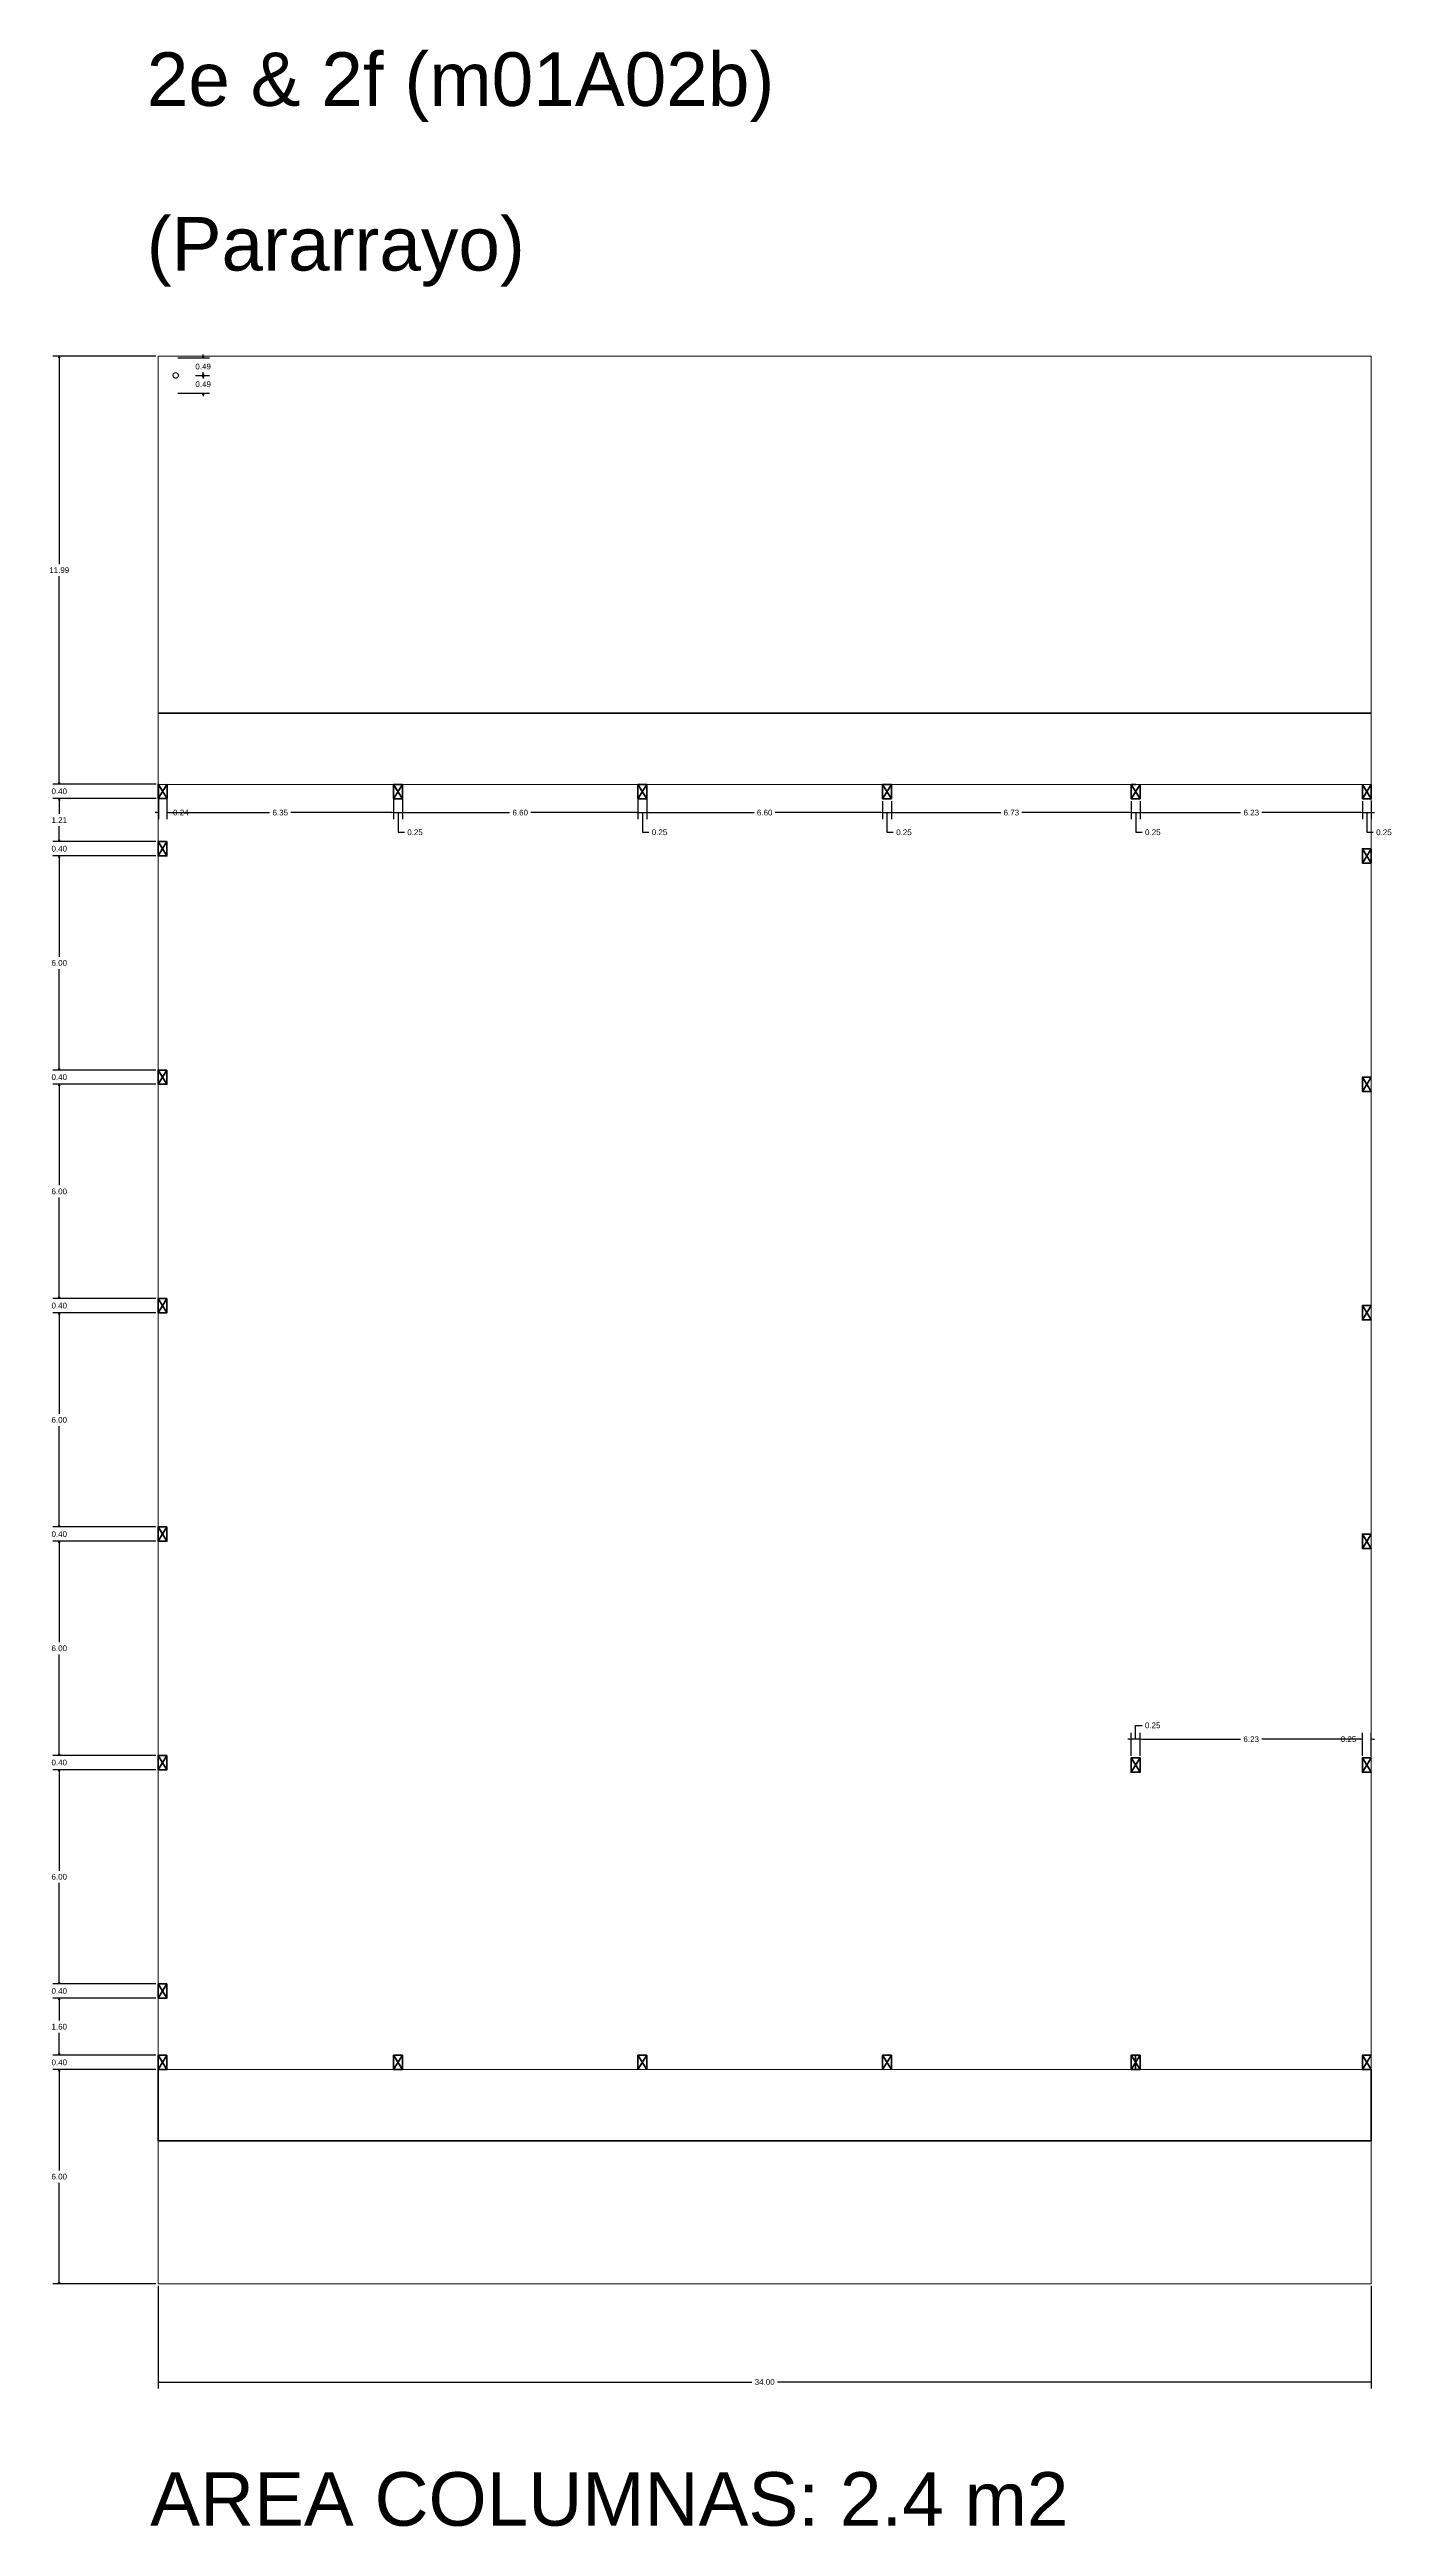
# Model space of a CAD drawing. Header units: metres. Extents: x -1 to 720, y -8 to 179.
# Drawn here: x 347.1 to 384.8, y 107.1 to 176.5 of the extents above; entities that cross this region are included whole.
import ezdxf

# ---------------------------------------------------------------- set-up
doc = ezdxf.new("R2010")
doc.units = ezdxf.units.M
doc.header["$PDMODE"] = 34
doc.linetypes.add('ACAD_ISO04W100', pattern=[30, 24, -3, 0, -3])
doc.layers.add('0-ANOTATION', color=7, linetype='Continuous')
doc.layers.add('0-Dimension', color=9, linetype='Continuous')
for name, color, linetype, lineweight in [('0-Axe', 54, 'ACAD_ISO04W100', 5), ('A-AREA', 7, 'Continuous', 5), ('A-ROOF', 226, 'Continuous', 53), ('A-WALL', 7, 'Continuous', 60), ('S-BEAM', 1, 'Continuous', 50), ('S-COLS', 1, 'Continuous', 50)]:
    doc.layers.add(name, color=color, linetype=linetype, lineweight=lineweight)
doc.styles.get("Standard").update_dxf_attribs({"font": 'arial.ttf'})
doc.dimstyles.new('DAPC Standard', dxfattribs={"dimtxt": 0.3, "dimasz": 0.18, "dimexe": 0.18, "dimexo": 0.0625, "dimgap": 0.09, "dimtad": 0, "dimtih": 1, "dimtoh": 1, "dimzin": 0, "dimdsep": 46, "dimtxsty": 'Standard', "dimblk": 'CLOSEDBLANK', "dimcen": 0.09, "dimazin": 0, "dimtfac": 1, "dimtofl": 0, "dimtmove": 0, "dimatfit": 3, "dimfxl": 1, "dimtolj": 1, "dimtzin": 0, "dimarcsym": 0})

# ---------------------------------------------------------------- blocks, each defined once
blk = doc.blocks.new('_ClosedBlank')
at = {"color": 0, "linetype": 'ByBlock', "lineweight": -2}
for p, q in [((-1, 0.2), (0, 0)), ((-1, 0.2), (-1, -0.2)), ((0, 0), (-1, -0.2))]:
    blk.add_line(p, q, dxfattribs=at)
blk = doc.blocks.new('*D234')
at = {"layer": '0-Dimension', "color": 0, "lineweight": -2, "transparency": 16777216}
for p, q in [((350.124, 119.875), (347.239, 119.875)), ((347.419, 119.83), (347.419, 117.046)), ((347.419, 113.92), (347.419, 116.703)), ((350.124, 113.875), (347.239, 113.875))]:
    blk.add_line(p, q, dxfattribs=at)
at = {"layer": 'Defpoints', "color": 0, "transparency": 16777216}
for p in [(347.419, 119.875), (350.187, 119.875), (350.187, 113.875)]:
    blk.add_point(p, dxfattribs=at)
at = {"layer": '0-Dimension', "color": 0, "lineweight": -2, "transparency": 16777216, "xscale": 0.045, "yscale": 0.045, "zscale": 0.045}
for p, rotation in [((347.419, 119.875), 90), ((347.419, 113.875), 270)]:
    blk.add_blockref('_ClosedBlank', p, dxfattribs=dict(at, rotation=rotation))
at = {"layer": '0-Dimension', "color": 0, "transparency": 16777216, "insert": (347.419, 116.875), "char_height": 0.16, "attachment_point": 5}
blk.add_mtext('\\A1;6.00', dxfattribs=at)
blk = doc.blocks.new('*D235')
at = {"layer": '0-Dimension', "color": 0, "lineweight": -2, "transparency": 16777216}
for p, q in [((350.124, 120.275), (347.239, 120.275)), ((347.419, 120.32), (347.419, 120.365)), ((350.124, 119.875), (347.239, 119.875)), ((347.419, 119.83), (347.419, 119.785))]:
    blk.add_line(p, q, dxfattribs=at)
at = {"layer": 'Defpoints', "color": 0, "transparency": 16777216}
for p in [(347.419, 120.275), (350.187, 120.275), (350.187, 119.875)]:
    blk.add_point(p, dxfattribs=at)
at = {"layer": '0-Dimension', "color": 0, "lineweight": -2, "transparency": 16777216, "xscale": 0.045, "yscale": 0.045, "zscale": 0.045}
for p, rotation in [((347.419, 120.275), 270), ((347.419, 119.875), 90)]:
    blk.add_blockref('_ClosedBlank', p, dxfattribs=dict(at, rotation=rotation))
at = {"layer": '0-Dimension', "color": 0, "transparency": 16777216, "insert": (347.419, 120.075), "char_height": 0.16, "attachment_point": 5}
blk.add_mtext('\\A1;0.40', dxfattribs=at)
blk = doc.blocks.new('*D236')
at = {"layer": '0-Dimension', "color": 0, "lineweight": -2, "transparency": 16777216}
for p, q in [((350.124, 121.875), (347.239, 121.875)), ((347.419, 121.83), (347.419, 121.246)), ((347.419, 120.32), (347.419, 120.903)), ((350.124, 120.275), (347.239, 120.275))]:
    blk.add_line(p, q, dxfattribs=at)
at = {"layer": 'Defpoints', "color": 0, "transparency": 16777216}
for p in [(347.419, 121.875), (350.187, 121.875), (350.187, 120.275)]:
    blk.add_point(p, dxfattribs=at)
at = {"layer": '0-Dimension', "color": 0, "lineweight": -2, "transparency": 16777216, "xscale": 0.045, "yscale": 0.045, "zscale": 0.045}
for p, rotation in [((347.419, 121.875), 90), ((347.419, 120.275), 270)]:
    blk.add_blockref('_ClosedBlank', p, dxfattribs=dict(at, rotation=rotation))
at = {"layer": '0-Dimension', "color": 0, "transparency": 16777216, "insert": (347.419, 121.075), "char_height": 0.16, "attachment_point": 5}
blk.add_mtext('\\A1;1.60', dxfattribs=at)
blk = doc.blocks.new('*D237')
at = {"layer": '0-Dimension', "color": 0, "lineweight": -2, "transparency": 16777216}
for p, q in [((350.124, 122.275), (347.239, 122.275)), ((347.419, 122.32), (347.419, 122.365)), ((350.124, 121.875), (347.239, 121.875)), ((347.419, 121.83), (347.419, 121.785))]:
    blk.add_line(p, q, dxfattribs=at)
at = {"layer": 'Defpoints', "color": 0, "transparency": 16777216}
for p in [(347.419, 122.275), (350.187, 122.275), (350.187, 121.875)]:
    blk.add_point(p, dxfattribs=at)
at = {"layer": '0-Dimension', "color": 0, "lineweight": -2, "transparency": 16777216, "xscale": 0.045, "yscale": 0.045, "zscale": 0.045}
for p, rotation in [((347.419, 122.275), 270), ((347.419, 121.875), 90)]:
    blk.add_blockref('_ClosedBlank', p, dxfattribs=dict(at, rotation=rotation))
at = {"layer": '0-Dimension', "color": 0, "transparency": 16777216, "insert": (347.419, 122.075), "char_height": 0.16, "attachment_point": 5}
blk.add_mtext('\\A1;0.40', dxfattribs=at)
blk = doc.blocks.new('*D238')
at = {"layer": '0-Dimension', "color": 0, "lineweight": -2, "transparency": 16777216}
for p, q in [((350.124, 128.275), (347.239, 128.275)), ((347.419, 128.23), (347.419, 125.446)), ((347.419, 122.32), (347.419, 125.103)), ((350.124, 122.275), (347.239, 122.275))]:
    blk.add_line(p, q, dxfattribs=at)
at = {"layer": 'Defpoints', "color": 0, "transparency": 16777216}
for p in [(347.419, 128.275), (350.187, 128.275), (350.187, 122.275)]:
    blk.add_point(p, dxfattribs=at)
at = {"layer": '0-Dimension', "color": 0, "lineweight": -2, "transparency": 16777216, "xscale": 0.045, "yscale": 0.045, "zscale": 0.045}
for p, rotation in [((347.419, 128.275), 90), ((347.419, 122.275), 270)]:
    blk.add_blockref('_ClosedBlank', p, dxfattribs=dict(at, rotation=rotation))
at = {"layer": '0-Dimension', "color": 0, "transparency": 16777216, "insert": (347.419, 125.275), "char_height": 0.16, "attachment_point": 5}
blk.add_mtext('\\A1;6.00', dxfattribs=at)
blk = doc.blocks.new('*D239')
at = {"layer": '0-Dimension', "color": 0, "lineweight": -2, "transparency": 16777216}
for p, q in [((350.124, 128.675), (347.239, 128.675)), ((347.419, 128.72), (347.419, 128.765)), ((350.124, 128.275), (347.239, 128.275)), ((347.419, 128.23), (347.419, 128.185))]:
    blk.add_line(p, q, dxfattribs=at)
at = {"layer": 'Defpoints', "color": 0, "transparency": 16777216}
for p in [(347.419, 128.675), (350.187, 128.675), (350.187, 128.275)]:
    blk.add_point(p, dxfattribs=at)
at = {"layer": '0-Dimension', "color": 0, "lineweight": -2, "transparency": 16777216, "xscale": 0.045, "yscale": 0.045, "zscale": 0.045}
for p, rotation in [((347.419, 128.675), 270), ((347.419, 128.275), 90)]:
    blk.add_blockref('_ClosedBlank', p, dxfattribs=dict(at, rotation=rotation))
at = {"layer": '0-Dimension', "color": 0, "transparency": 16777216, "insert": (347.419, 128.475), "char_height": 0.16, "attachment_point": 5}
blk.add_mtext('\\A1;0.40', dxfattribs=at)
blk = doc.blocks.new('*D240')
at = {"layer": '0-Dimension', "color": 0, "lineweight": -2, "transparency": 16777216}
for p, q in [((350.124, 134.675), (347.239, 134.675)), ((347.419, 134.63), (347.419, 131.846)), ((347.419, 128.72), (347.419, 131.503)), ((350.124, 128.675), (347.239, 128.675))]:
    blk.add_line(p, q, dxfattribs=at)
at = {"layer": 'Defpoints', "color": 0, "transparency": 16777216}
for p in [(347.419, 134.675), (350.187, 134.675), (350.187, 128.675)]:
    blk.add_point(p, dxfattribs=at)
at = {"layer": '0-Dimension', "color": 0, "lineweight": -2, "transparency": 16777216, "xscale": 0.045, "yscale": 0.045, "zscale": 0.045}
for p, rotation in [((347.419, 134.675), 90), ((347.419, 128.675), 270)]:
    blk.add_blockref('_ClosedBlank', p, dxfattribs=dict(at, rotation=rotation))
at = {"layer": '0-Dimension', "color": 0, "transparency": 16777216, "insert": (347.419, 131.675), "char_height": 0.16, "attachment_point": 5}
blk.add_mtext('\\A1;6.00', dxfattribs=at)
blk = doc.blocks.new('*D241')
at = {"layer": '0-Dimension', "color": 0, "lineweight": -2, "transparency": 16777216}
for p, q in [((350.124, 135.075), (347.239, 135.075)), ((350.124, 134.675), (347.239, 134.675)), ((347.419, 135.12), (347.419, 135.165)), ((347.419, 134.63), (347.419, 134.585))]:
    blk.add_line(p, q, dxfattribs=at)
at = {"layer": 'Defpoints', "color": 0, "transparency": 16777216}
for p in [(347.419, 135.075), (350.187, 135.075), (350.187, 134.675)]:
    blk.add_point(p, dxfattribs=at)
at = {"layer": '0-Dimension', "color": 0, "lineweight": -2, "transparency": 16777216, "xscale": 0.045, "yscale": 0.045, "zscale": 0.045}
for p, rotation in [((347.419, 135.075), 270), ((347.419, 134.675), 90)]:
    blk.add_blockref('_ClosedBlank', p, dxfattribs=dict(at, rotation=rotation))
at = {"layer": '0-Dimension', "color": 0, "transparency": 16777216, "insert": (347.419, 134.875), "char_height": 0.16, "attachment_point": 5}
blk.add_mtext('\\A1;0.40', dxfattribs=at)
blk = doc.blocks.new('*D242')
at = {"layer": '0-Dimension', "color": 0, "lineweight": -2, "transparency": 16777216}
for p, q in [((350.124, 141.075), (347.239, 141.075)), ((347.419, 141.03), (347.419, 138.246)), ((347.419, 135.12), (347.419, 137.903)), ((350.124, 135.075), (347.239, 135.075))]:
    blk.add_line(p, q, dxfattribs=at)
at = {"layer": 'Defpoints', "color": 0, "transparency": 16777216}
for p in [(347.419, 141.075), (350.187, 141.075), (350.187, 135.075)]:
    blk.add_point(p, dxfattribs=at)
at = {"layer": '0-Dimension', "color": 0, "lineweight": -2, "transparency": 16777216, "xscale": 0.045, "yscale": 0.045, "zscale": 0.045}
for p, rotation in [((347.419, 141.075), 90), ((347.419, 135.075), 270)]:
    blk.add_blockref('_ClosedBlank', p, dxfattribs=dict(at, rotation=rotation))
at = {"layer": '0-Dimension', "color": 0, "transparency": 16777216, "insert": (347.419, 138.075), "char_height": 0.16, "attachment_point": 5}
blk.add_mtext('\\A1;6.00', dxfattribs=at)
blk = doc.blocks.new('*D243')
at = {"layer": '0-Dimension', "color": 0, "lineweight": -2, "transparency": 16777216}
for p, q in [((347.419, 141.52), (347.419, 141.565)), ((350.124, 141.475), (347.239, 141.475)), ((350.124, 141.075), (347.239, 141.075)), ((347.419, 141.03), (347.419, 140.985))]:
    blk.add_line(p, q, dxfattribs=at)
at = {"layer": 'Defpoints', "color": 0, "transparency": 16777216}
for p in [(347.419, 141.475), (350.187, 141.475), (350.187, 141.075)]:
    blk.add_point(p, dxfattribs=at)
at = {"layer": '0-Dimension', "color": 0, "lineweight": -2, "transparency": 16777216, "xscale": 0.045, "yscale": 0.045, "zscale": 0.045}
for p, rotation in [((347.419, 141.475), 270), ((347.419, 141.075), 90)]:
    blk.add_blockref('_ClosedBlank', p, dxfattribs=dict(at, rotation=rotation))
at = {"layer": '0-Dimension', "color": 0, "transparency": 16777216, "insert": (347.419, 141.275), "char_height": 0.16, "attachment_point": 5}
blk.add_mtext('\\A1;0.40', dxfattribs=at)
blk = doc.blocks.new('*D244')
at = {"layer": '0-Dimension', "color": 0, "lineweight": -2, "transparency": 16777216}
for p, q in [((350.124, 147.475), (347.239, 147.475)), ((347.419, 147.43), (347.419, 144.646)), ((347.419, 141.52), (347.419, 144.303)), ((350.124, 141.475), (347.239, 141.475))]:
    blk.add_line(p, q, dxfattribs=at)
at = {"layer": 'Defpoints', "color": 0, "transparency": 16777216}
for p in [(347.419, 147.475), (350.187, 147.475), (350.187, 141.475)]:
    blk.add_point(p, dxfattribs=at)
at = {"layer": '0-Dimension', "color": 0, "lineweight": -2, "transparency": 16777216, "xscale": 0.045, "yscale": 0.045, "zscale": 0.045}
for p, rotation in [((347.419, 147.475), 90), ((347.419, 141.475), 270)]:
    blk.add_blockref('_ClosedBlank', p, dxfattribs=dict(at, rotation=rotation))
at = {"layer": '0-Dimension', "color": 0, "transparency": 16777216, "insert": (347.419, 144.475), "char_height": 0.16, "attachment_point": 5}
blk.add_mtext('\\A1;6.00', dxfattribs=at)
blk = doc.blocks.new('*D245')
at = {"layer": '0-Dimension', "color": 0, "lineweight": -2, "transparency": 16777216}
for p, q in [((350.124, 147.875), (347.239, 147.875)), ((347.419, 147.92), (347.419, 147.965)), ((350.124, 147.475), (347.239, 147.475)), ((347.419, 147.43), (347.419, 147.385))]:
    blk.add_line(p, q, dxfattribs=at)
at = {"layer": 'Defpoints', "color": 0, "transparency": 16777216}
for p in [(347.419, 147.875), (350.187, 147.875), (350.187, 147.475)]:
    blk.add_point(p, dxfattribs=at)
at = {"layer": '0-Dimension', "color": 0, "lineweight": -2, "transparency": 16777216, "xscale": 0.045, "yscale": 0.045, "zscale": 0.045}
for p, rotation in [((347.419, 147.875), 270), ((347.419, 147.475), 90)]:
    blk.add_blockref('_ClosedBlank', p, dxfattribs=dict(at, rotation=rotation))
at = {"layer": '0-Dimension', "color": 0, "transparency": 16777216, "insert": (347.419, 147.675), "char_height": 0.16, "attachment_point": 5}
blk.add_mtext('\\A1;0.40', dxfattribs=at)
blk = doc.blocks.new('*D246')
at = {"layer": '0-Dimension', "color": 0, "lineweight": -2, "transparency": 16777216}
for p, q in [((350.124, 153.875), (347.239, 153.875)), ((347.419, 153.83), (347.419, 151.046)), ((347.419, 147.92), (347.419, 150.703)), ((350.124, 147.875), (347.239, 147.875))]:
    blk.add_line(p, q, dxfattribs=at)
at = {"layer": 'Defpoints', "color": 0, "transparency": 16777216}
for p in [(347.419, 153.875), (350.187, 153.875), (350.187, 147.875)]:
    blk.add_point(p, dxfattribs=at)
at = {"layer": '0-Dimension', "color": 0, "lineweight": -2, "transparency": 16777216, "xscale": 0.045, "yscale": 0.045, "zscale": 0.045}
for p, rotation in [((347.419, 153.875), 90), ((347.419, 147.875), 270)]:
    blk.add_blockref('_ClosedBlank', p, dxfattribs=dict(at, rotation=rotation))
at = {"layer": '0-Dimension', "color": 0, "transparency": 16777216, "insert": (347.419, 150.875), "char_height": 0.16, "attachment_point": 5}
blk.add_mtext('\\A1;6.00', dxfattribs=at)
blk = doc.blocks.new('*D247')
at = {"layer": '0-Dimension', "color": 0, "lineweight": -2, "transparency": 16777216}
for p, q in [((350.124, 154.275), (347.239, 154.275)), ((347.419, 154.32), (347.419, 154.365)), ((350.124, 153.875), (347.239, 153.875)), ((347.419, 153.83), (347.419, 153.785))]:
    blk.add_line(p, q, dxfattribs=at)
at = {"layer": 'Defpoints', "color": 0, "transparency": 16777216}
for p in [(347.419, 154.275), (350.187, 154.275), (350.187, 153.875)]:
    blk.add_point(p, dxfattribs=at)
at = {"layer": '0-Dimension', "color": 0, "lineweight": -2, "transparency": 16777216, "xscale": 0.045, "yscale": 0.045, "zscale": 0.045}
for p, rotation in [((347.419, 154.275), 270), ((347.419, 153.875), 90)]:
    blk.add_blockref('_ClosedBlank', p, dxfattribs=dict(at, rotation=rotation))
at = {"layer": '0-Dimension', "color": 0, "transparency": 16777216, "insert": (347.419, 154.075), "char_height": 0.16, "attachment_point": 5}
blk.add_mtext('\\A1;0.40', dxfattribs=at)
blk = doc.blocks.new('*D248')
at = {"layer": '0-Dimension', "color": 0, "lineweight": -2, "transparency": 16777216}
for p, q in [((350.131, 155.483), (347.239, 155.483)), ((347.419, 155.438), (347.419, 155.049)), ((350.124, 154.275), (347.239, 154.275)), ((347.419, 154.32), (347.419, 154.708))]:
    blk.add_line(p, q, dxfattribs=at)
at = {"layer": 'Defpoints', "color": 0, "transparency": 16777216}
for p in [(347.419, 155.483), (350.193, 155.483), (350.187, 154.275)]:
    blk.add_point(p, dxfattribs=at)
at = {"layer": '0-Dimension', "color": 0, "lineweight": -2, "transparency": 16777216, "xscale": 0.045, "yscale": 0.045, "zscale": 0.045}
for p, rotation in [((347.419, 155.483), 90), ((347.419, 154.275), 270)]:
    blk.add_blockref('_ClosedBlank', p, dxfattribs=dict(at, rotation=rotation))
at = {"layer": '0-Dimension', "color": 0, "transparency": 16777216, "insert": (347.419, 154.879), "char_height": 0.16, "attachment_point": 5}
blk.add_mtext('\\A1;1.21', dxfattribs=at)
blk = doc.blocks.new('*D249')
at = {"layer": '0-Dimension', "color": 0, "lineweight": -2, "transparency": 16777216}
for p, q in [((350.131, 155.883), (347.239, 155.883)), ((350.131, 155.483), (347.239, 155.483)), ((347.419, 155.928), (347.419, 155.973)), ((347.419, 155.438), (347.419, 155.393))]:
    blk.add_line(p, q, dxfattribs=at)
at = {"layer": 'Defpoints', "color": 0, "transparency": 16777216}
for p in [(347.419, 155.883), (350.193, 155.883), (350.193, 155.483)]:
    blk.add_point(p, dxfattribs=at)
at = {"layer": '0-Dimension', "color": 0, "lineweight": -2, "transparency": 16777216, "xscale": 0.045, "yscale": 0.045, "zscale": 0.045}
for p, rotation in [((347.419, 155.883), 270), ((347.419, 155.483), 90)]:
    blk.add_blockref('_ClosedBlank', p, dxfattribs=dict(at, rotation=rotation))
at = {"layer": '0-Dimension', "color": 0, "transparency": 16777216, "insert": (347.419, 155.683), "char_height": 0.16, "attachment_point": 5}
blk.add_mtext('\\A1;0.40', dxfattribs=at)
blk = doc.blocks.new('*D250')
at = {"layer": '0-Dimension', "color": 0, "lineweight": -2, "transparency": 16777216}
for p, q in [((350.124, 167.875), (347.239, 167.875)), ((347.419, 167.83), (347.419, 162.05)), ((347.419, 155.928), (347.419, 161.707)), ((350.131, 155.883), (347.239, 155.883))]:
    blk.add_line(p, q, dxfattribs=at)
at = {"layer": 'Defpoints', "color": 0, "transparency": 16777216}
for p in [(347.419, 167.875), (350.187, 167.875), (350.193, 155.883)]:
    blk.add_point(p, dxfattribs=at)
at = {"layer": '0-Dimension', "color": 0, "lineweight": -2, "transparency": 16777216, "xscale": 0.045, "yscale": 0.045, "zscale": 0.045}
for p, rotation in [((347.419, 167.875), 90), ((347.419, 155.883), 270)]:
    blk.add_blockref('_ClosedBlank', p, dxfattribs=dict(at, rotation=rotation))
at = {"layer": '0-Dimension', "color": 0, "transparency": 16777216, "insert": (347.419, 161.879), "char_height": 0.16, "attachment_point": 5}
blk.add_mtext('\\A1;11.99', dxfattribs=at)
blk = doc.blocks.new('*D251')
at = {"layer": '0-Dimension', "color": 0, "lineweight": -2, "transparency": 16777216}
for p, q in [((350.187, 113.812), (350.187, 110.942)), ((384.187, 113.812), (384.187, 110.942)), ((350.232, 111.122), (366.827, 111.122)), ((384.142, 111.122), (367.547, 111.122))]:
    blk.add_line(p, q, dxfattribs=at)
at = {"layer": 'Defpoints', "color": 0, "transparency": 16777216}
for p in [(350.187, 113.875), (384.187, 113.875), (384.187, 111.122)]:
    blk.add_point(p, dxfattribs=at)
at = {"layer": '0-Dimension', "color": 0, "lineweight": -2, "transparency": 16777216, "xscale": 0.045, "yscale": 0.045, "zscale": 0.045, "rotation": 180}
blk.add_blockref('_ClosedBlank', (350.187, 111.122), dxfattribs=at)
at = {"layer": '0-Dimension', "color": 0, "lineweight": -2, "transparency": 16777216, "xscale": 0.045, "yscale": 0.045, "zscale": 0.045}
blk.add_blockref('_ClosedBlank', (384.187, 111.122), dxfattribs=at)
at = {"layer": '0-Dimension', "color": 0, "transparency": 16777216, "insert": (367.187, 111.122), "char_height": 0.16, "attachment_point": 5}
blk.add_mtext('\\A1;34.00', dxfattribs=at)
blk = doc.blocks.new('*D252')
at = {"layer": '0-Dimension', "color": 0, "lineweight": -2, "transparency": 16777216}
for p, q in [((351.239, 167.335), (351.632, 167.335)), ((351.452, 167.38), (351.452, 167.425)), ((350.744, 166.84), (351.632, 166.84)), ((351.452, 166.795), (351.452, 166.75))]:
    blk.add_line(p, q, dxfattribs=at)
at = {"layer": 'Defpoints', "color": 0, "transparency": 16777216}
for p in [(351.177, 167.335), (351.452, 167.335), (350.682, 166.84)]:
    blk.add_point(p, dxfattribs=at)
at = {"layer": '0-Dimension', "color": 0, "lineweight": -2, "transparency": 16777216, "xscale": 0.045, "yscale": 0.045, "zscale": 0.045}
for p, rotation in [((351.452, 167.335), 270), ((351.452, 166.84), 90)]:
    blk.add_blockref('_ClosedBlank', p, dxfattribs=dict(at, rotation=rotation))
at = {"layer": '0-Dimension', "color": 0, "transparency": 16777216, "insert": (351.452, 167.088), "char_height": 0.16, "attachment_point": 5}
blk.add_mtext('\\A1;0.49', dxfattribs=at)
blk = doc.blocks.new('*D253')
at = {"layer": '0-Dimension', "color": 0, "lineweight": -2, "transparency": 16777216}
for p, q in [((350.744, 167.83), (351.632, 167.83)), ((351.239, 167.335), (351.632, 167.335)), ((351.452, 167.875), (351.452, 167.92)), ((351.452, 167.29), (351.452, 167.245))]:
    blk.add_line(p, q, dxfattribs=at)
at = {"layer": 'Defpoints', "color": 0, "transparency": 16777216}
for p in [(350.682, 167.83), (351.177, 167.335), (351.452, 167.83)]:
    blk.add_point(p, dxfattribs=at)
at = {"layer": '0-Dimension', "color": 0, "lineweight": -2, "transparency": 16777216, "xscale": 0.045, "yscale": 0.045, "zscale": 0.045}
for p, rotation in [((351.452, 167.83), 270), ((351.452, 167.335), 90)]:
    blk.add_blockref('_ClosedBlank', p, dxfattribs=dict(at, rotation=rotation))
at = {"layer": '0-Dimension', "color": 0, "transparency": 16777216, "insert": (351.452, 167.583), "char_height": 0.16, "attachment_point": 5}
blk.add_mtext('\\A1;0.49', dxfattribs=at)
blk = doc.blocks.new('*D254')
at = {"layer": '0-Dimension', "color": 0, "lineweight": -2, "transparency": 16777216}
for p, q in [((350.198, 155.812), (350.198, 154.907)), ((350.438, 155.812), (350.438, 154.907)), ((350.153, 155.087), (350.108, 155.087)), ((350.483, 155.087), (350.528, 155.087))]:
    blk.add_line(p, q, dxfattribs=at)
at = {"layer": 'Defpoints', "color": 0, "transparency": 16777216}
for p in [(350.198, 155.875), (350.438, 155.875), (350.438, 155.087)]:
    blk.add_point(p, dxfattribs=at)
at = {"layer": '0-Dimension', "color": 0, "lineweight": -2, "transparency": 16777216, "xscale": 0.045, "yscale": 0.045, "zscale": 0.045}
blk.add_blockref('_ClosedBlank', (350.198, 155.087), dxfattribs=at)
at = {"layer": '0-Dimension', "color": 0, "lineweight": -2, "transparency": 16777216, "xscale": 0.045, "yscale": 0.045, "zscale": 0.045, "rotation": 180}
blk.add_blockref('_ClosedBlank', (350.438, 155.087), dxfattribs=at)
at = {"layer": '0-Dimension', "color": 0, "transparency": 16777216, "insert": (350.826, 155.087), "char_height": 0.16, "attachment_point": 5}
blk.add_mtext('\\A1;0.24', dxfattribs=at)
blk = doc.blocks.new('*D255')
at = {"layer": '0-Dimension', "color": 0, "lineweight": -2, "transparency": 16777216}
for p, q in [((350.438, 155.812), (350.438, 154.907)), ((356.787, 155.812), (356.787, 154.907)), ((350.483, 155.087), (353.314, 155.087)), ((356.742, 155.087), (353.911, 155.087))]:
    blk.add_line(p, q, dxfattribs=at)
at = {"layer": 'Defpoints', "color": 0, "transparency": 16777216}
for p in [(350.438, 155.875), (356.787, 155.875), (356.787, 155.087)]:
    blk.add_point(p, dxfattribs=at)
at = {"layer": '0-Dimension', "color": 0, "lineweight": -2, "transparency": 16777216, "xscale": 0.045, "yscale": 0.045, "zscale": 0.045, "rotation": 180}
blk.add_blockref('_ClosedBlank', (350.438, 155.087), dxfattribs=at)
at = {"layer": '0-Dimension', "color": 0, "lineweight": -2, "transparency": 16777216, "xscale": 0.045, "yscale": 0.045, "zscale": 0.045}
blk.add_blockref('_ClosedBlank', (356.787, 155.087), dxfattribs=at)
at = {"layer": '0-Dimension', "color": 0, "transparency": 16777216, "insert": (353.613, 155.087), "char_height": 0.16, "attachment_point": 5}
blk.add_mtext('\\A1;6.35', dxfattribs=at)
blk = doc.blocks.new('*D256')
at = {"layer": '0-Dimension', "color": 0, "lineweight": -2, "transparency": 16777216}
for p, q in [((356.787, 155.812), (356.787, 154.907)), ((357.037, 155.812), (357.037, 154.907)), ((356.742, 155.087), (356.697, 155.087)), ((356.787, 155.087), (357.037, 155.087)), ((356.912, 155.087), (356.912, 154.535)), ((357.082, 155.087), (357.127, 155.087)), ((356.912, 154.535), (357.092, 154.535))]:
    blk.add_line(p, q, dxfattribs=at)
at = {"layer": 'Defpoints', "color": 0, "transparency": 16777216}
for p in [(356.787, 155.875), (357.037, 155.875), (357.037, 155.087)]:
    blk.add_point(p, dxfattribs=at)
at = {"layer": '0-Dimension', "color": 0, "lineweight": -2, "transparency": 16777216, "xscale": 0.045, "yscale": 0.045, "zscale": 0.045}
blk.add_blockref('_ClosedBlank', (356.787, 155.087), dxfattribs=at)
at = {"layer": '0-Dimension', "color": 0, "lineweight": -2, "transparency": 16777216, "xscale": 0.045, "yscale": 0.045, "zscale": 0.045, "rotation": 180}
blk.add_blockref('_ClosedBlank', (357.037, 155.087), dxfattribs=at)
at = {"layer": '0-Dimension', "color": 0, "transparency": 16777216, "insert": (357.39, 154.535), "char_height": 0.16, "attachment_point": 5}
blk.add_mtext('\\A1;0.25', dxfattribs=at)
blk = doc.blocks.new('*D257')
at = {"layer": '0-Dimension', "color": 0, "lineweight": -2, "transparency": 16777216}
for p, q in [((357.037, 155.812), (357.037, 154.907)), ((363.637, 155.812), (363.637, 154.907)), ((357.082, 155.087), (360.039, 155.087)), ((363.592, 155.087), (360.635, 155.087))]:
    blk.add_line(p, q, dxfattribs=at)
at = {"layer": 'Defpoints', "color": 0, "transparency": 16777216}
for p in [(357.037, 155.875), (363.637, 155.875), (363.637, 155.087)]:
    blk.add_point(p, dxfattribs=at)
at = {"layer": '0-Dimension', "color": 0, "lineweight": -2, "transparency": 16777216, "xscale": 0.045, "yscale": 0.045, "zscale": 0.045, "rotation": 180}
blk.add_blockref('_ClosedBlank', (357.037, 155.087), dxfattribs=at)
at = {"layer": '0-Dimension', "color": 0, "lineweight": -2, "transparency": 16777216, "xscale": 0.045, "yscale": 0.045, "zscale": 0.045}
blk.add_blockref('_ClosedBlank', (363.637, 155.087), dxfattribs=at)
at = {"layer": '0-Dimension', "color": 0, "transparency": 16777216, "insert": (360.337, 155.087), "char_height": 0.16, "attachment_point": 5}
blk.add_mtext('\\A1;6.60', dxfattribs=at)
blk = doc.blocks.new('*D258')
at = {"layer": '0-Dimension', "color": 0, "lineweight": -2, "transparency": 16777216}
for p, q in [((363.637, 155.812), (363.637, 154.907)), ((363.887, 155.812), (363.887, 154.907)), ((363.592, 155.087), (363.547, 155.087)), ((363.637, 155.087), (363.887, 155.087)), ((363.762, 155.087), (363.762, 154.535)), ((363.932, 155.087), (363.977, 155.087)), ((363.762, 154.535), (363.942, 154.535))]:
    blk.add_line(p, q, dxfattribs=at)
at = {"layer": 'Defpoints', "color": 0, "transparency": 16777216}
for p in [(363.637, 155.875), (363.887, 155.875), (363.887, 155.087)]:
    blk.add_point(p, dxfattribs=at)
at = {"layer": '0-Dimension', "color": 0, "lineweight": -2, "transparency": 16777216, "xscale": 0.045, "yscale": 0.045, "zscale": 0.045}
blk.add_blockref('_ClosedBlank', (363.637, 155.087), dxfattribs=at)
at = {"layer": '0-Dimension', "color": 0, "lineweight": -2, "transparency": 16777216, "xscale": 0.045, "yscale": 0.045, "zscale": 0.045, "rotation": 180}
blk.add_blockref('_ClosedBlank', (363.887, 155.087), dxfattribs=at)
at = {"layer": '0-Dimension', "color": 0, "transparency": 16777216, "insert": (364.24, 154.535), "char_height": 0.16, "attachment_point": 5}
blk.add_mtext('\\A1;0.25', dxfattribs=at)
blk = doc.blocks.new('*D259')
at = {"layer": '0-Dimension', "color": 0, "lineweight": -2, "transparency": 16777216}
for p, q in [((363.887, 155.812), (363.887, 154.907)), ((363.932, 155.087), (366.889, 155.087)), ((370.442, 155.087), (367.485, 155.087)), ((370.487, 155.412), (370.487, 154.907))]:
    blk.add_line(p, q, dxfattribs=at)
at = {"layer": 'Defpoints', "color": 0, "transparency": 16777216}
for p in [(363.887, 155.875), (370.487, 155.475), (370.487, 155.087)]:
    blk.add_point(p, dxfattribs=at)
at = {"layer": '0-Dimension', "color": 0, "lineweight": -2, "transparency": 16777216, "xscale": 0.045, "yscale": 0.045, "zscale": 0.045, "rotation": 180}
blk.add_blockref('_ClosedBlank', (363.887, 155.087), dxfattribs=at)
at = {"layer": '0-Dimension', "color": 0, "lineweight": -2, "transparency": 16777216, "xscale": 0.045, "yscale": 0.045, "zscale": 0.045}
blk.add_blockref('_ClosedBlank', (370.487, 155.087), dxfattribs=at)
at = {"layer": '0-Dimension', "color": 0, "transparency": 16777216, "insert": (367.187, 155.087), "char_height": 0.16, "attachment_point": 5}
blk.add_mtext('\\A1;6.60', dxfattribs=at)
blk = doc.blocks.new('*D260')
at = {"layer": '0-Dimension', "color": 0, "lineweight": -2, "transparency": 16777216}
for p, q in [((370.442, 155.087), (370.397, 155.087)), ((370.487, 155.412), (370.487, 154.907)), ((370.487, 155.087), (370.737, 155.087)), ((370.612, 155.087), (370.612, 154.535)), ((370.737, 155.412), (370.737, 154.907)), ((370.782, 155.087), (370.827, 155.087)), ((370.612, 154.535), (370.792, 154.535))]:
    blk.add_line(p, q, dxfattribs=at)
at = {"layer": 'Defpoints', "color": 0, "transparency": 16777216}
for p in [(370.487, 155.475), (370.737, 155.475), (370.737, 155.087)]:
    blk.add_point(p, dxfattribs=at)
at = {"layer": '0-Dimension', "color": 0, "lineweight": -2, "transparency": 16777216, "xscale": 0.045, "yscale": 0.045, "zscale": 0.045}
blk.add_blockref('_ClosedBlank', (370.487, 155.087), dxfattribs=at)
at = {"layer": '0-Dimension', "color": 0, "lineweight": -2, "transparency": 16777216, "xscale": 0.045, "yscale": 0.045, "zscale": 0.045, "rotation": 180}
blk.add_blockref('_ClosedBlank', (370.737, 155.087), dxfattribs=at)
at = {"layer": '0-Dimension', "color": 0, "transparency": 16777216, "insert": (371.09, 154.535), "char_height": 0.16, "attachment_point": 5}
blk.add_mtext('\\A1;0.25', dxfattribs=at)
blk = doc.blocks.new('*D261')
at = {"layer": '0-Dimension', "color": 0, "lineweight": -2, "transparency": 16777216}
for p, q in [((370.737, 155.412), (370.737, 154.907)), ((370.782, 155.087), (373.801, 155.087)), ((377.417, 155.087), (374.398, 155.087)), ((377.462, 155.412), (377.462, 154.907))]:
    blk.add_line(p, q, dxfattribs=at)
at = {"layer": 'Defpoints', "color": 0, "transparency": 16777216}
for p in [(370.737, 155.475), (377.462, 155.475), (377.462, 155.087)]:
    blk.add_point(p, dxfattribs=at)
at = {"layer": '0-Dimension', "color": 0, "lineweight": -2, "transparency": 16777216, "xscale": 0.045, "yscale": 0.045, "zscale": 0.045, "rotation": 180}
blk.add_blockref('_ClosedBlank', (370.737, 155.087), dxfattribs=at)
at = {"layer": '0-Dimension', "color": 0, "lineweight": -2, "transparency": 16777216, "xscale": 0.045, "yscale": 0.045, "zscale": 0.045}
blk.add_blockref('_ClosedBlank', (377.462, 155.087), dxfattribs=at)
at = {"layer": '0-Dimension', "color": 0, "transparency": 16777216, "insert": (374.099, 155.087), "char_height": 0.16, "attachment_point": 5}
blk.add_mtext('\\A1;6.73', dxfattribs=at)
blk = doc.blocks.new('*D262')
at = {"layer": '0-Dimension', "color": 0, "lineweight": -2, "transparency": 16777216}
for p, q in [((377.417, 155.087), (377.372, 155.087)), ((377.462, 155.412), (377.462, 154.907)), ((377.462, 155.087), (377.712, 155.087)), ((377.587, 155.087), (377.587, 154.535)), ((377.712, 155.412), (377.712, 154.907)), ((377.757, 155.087), (377.802, 155.087)), ((377.587, 154.535), (377.767, 154.535))]:
    blk.add_line(p, q, dxfattribs=at)
at = {"layer": 'Defpoints', "color": 0, "transparency": 16777216}
for p in [(377.462, 155.475), (377.712, 155.475), (377.712, 155.087)]:
    blk.add_point(p, dxfattribs=at)
at = {"layer": '0-Dimension', "color": 0, "lineweight": -2, "transparency": 16777216, "xscale": 0.045, "yscale": 0.045, "zscale": 0.045}
blk.add_blockref('_ClosedBlank', (377.462, 155.087), dxfattribs=at)
at = {"layer": '0-Dimension', "color": 0, "lineweight": -2, "transparency": 16777216, "xscale": 0.045, "yscale": 0.045, "zscale": 0.045, "rotation": 180}
blk.add_blockref('_ClosedBlank', (377.712, 155.087), dxfattribs=at)
at = {"layer": '0-Dimension', "color": 0, "transparency": 16777216, "insert": (378.065, 154.535), "char_height": 0.16, "attachment_point": 5}
blk.add_mtext('\\A1;0.25', dxfattribs=at)
blk = doc.blocks.new('*D263')
at = {"layer": '0-Dimension', "color": 0, "lineweight": -2, "transparency": 16777216}
for p, q in [((377.712, 155.412), (377.712, 154.907)), ((377.757, 155.087), (380.526, 155.087)), ((383.892, 155.087), (381.123, 155.087)), ((383.937, 155.412), (383.937, 154.907))]:
    blk.add_line(p, q, dxfattribs=at)
at = {"layer": 'Defpoints', "color": 0, "transparency": 16777216}
for p in [(377.712, 155.475), (383.937, 155.475), (383.937, 155.087)]:
    blk.add_point(p, dxfattribs=at)
at = {"layer": '0-Dimension', "color": 0, "lineweight": -2, "transparency": 16777216, "xscale": 0.045, "yscale": 0.045, "zscale": 0.045, "rotation": 180}
blk.add_blockref('_ClosedBlank', (377.712, 155.087), dxfattribs=at)
at = {"layer": '0-Dimension', "color": 0, "lineweight": -2, "transparency": 16777216, "xscale": 0.045, "yscale": 0.045, "zscale": 0.045}
blk.add_blockref('_ClosedBlank', (383.937, 155.087), dxfattribs=at)
at = {"layer": '0-Dimension', "color": 0, "transparency": 16777216, "insert": (380.824, 155.087), "char_height": 0.16, "attachment_point": 5}
blk.add_mtext('\\A1;6.23', dxfattribs=at)
blk = doc.blocks.new('*D264')
at = {"layer": '0-Dimension', "color": 0, "lineweight": -2, "transparency": 16777216}
for p, q in [((383.892, 155.087), (383.847, 155.087)), ((383.937, 155.412), (383.937, 154.907)), ((383.937, 155.087), (384.187, 155.087)), ((384.062, 155.087), (384.062, 154.535)), ((384.187, 155.412), (384.187, 154.907)), ((384.232, 155.087), (384.277, 155.087)), ((384.062, 154.535), (384.242, 154.535))]:
    blk.add_line(p, q, dxfattribs=at)
at = {"layer": 'Defpoints', "color": 0, "transparency": 16777216}
for p in [(383.937, 155.475), (384.187, 155.475), (384.187, 155.087)]:
    blk.add_point(p, dxfattribs=at)
at = {"layer": '0-Dimension', "color": 0, "lineweight": -2, "transparency": 16777216, "xscale": 0.045, "yscale": 0.045, "zscale": 0.045}
blk.add_blockref('_ClosedBlank', (383.937, 155.087), dxfattribs=at)
at = {"layer": '0-Dimension', "color": 0, "lineweight": -2, "transparency": 16777216, "xscale": 0.045, "yscale": 0.045, "zscale": 0.045, "rotation": 180}
blk.add_blockref('_ClosedBlank', (384.187, 155.087), dxfattribs=at)
at = {"layer": '0-Dimension', "color": 0, "transparency": 16777216, "insert": (384.54, 154.535), "char_height": 0.16, "attachment_point": 5}
blk.add_mtext('\\A1;0.25', dxfattribs=at)
blk = doc.blocks.new('*D265')
at = {"layer": '0-Dimension', "color": 0, "lineweight": -2, "transparency": 16777216}
for p, q in [((383.892, 129.129), (383.847, 129.129)), ((383.937, 128.667), (383.937, 129.309)), ((384.187, 128.667), (384.187, 129.309)), ((384.232, 129.129), (384.277, 129.129))]:
    blk.add_line(p, q, dxfattribs=at)
at = {"layer": 'Defpoints', "color": 0, "transparency": 16777216}
for p in [(383.937, 129.129), (383.937, 128.605), (384.187, 128.605)]:
    blk.add_point(p, dxfattribs=at)
at = {"layer": '0-Dimension', "color": 0, "lineweight": -2, "transparency": 16777216, "xscale": 0.045, "yscale": 0.045, "zscale": 0.045}
blk.add_blockref('_ClosedBlank', (383.937, 129.129), dxfattribs=at)
at = {"layer": '0-Dimension', "color": 0, "lineweight": -2, "transparency": 16777216, "xscale": 0.045, "yscale": 0.045, "zscale": 0.045, "rotation": 180}
blk.add_blockref('_ClosedBlank', (384.187, 129.129), dxfattribs=at)
at = {"layer": '0-Dimension', "color": 0, "transparency": 16777216, "insert": (383.549, 129.129), "char_height": 0.16, "attachment_point": 5}
blk.add_mtext('\\A1;0.25', dxfattribs=at)
blk = doc.blocks.new('*D266')
at = {"layer": '0-Dimension', "color": 0, "lineweight": -2, "transparency": 16777216}
for p, q in [((377.707, 128.667), (377.707, 129.309)), ((377.752, 129.129), (380.524, 129.129)), ((383.892, 129.129), (381.12, 129.129)), ((383.937, 128.667), (383.937, 129.309))]:
    blk.add_line(p, q, dxfattribs=at)
at = {"layer": 'Defpoints', "color": 0, "transparency": 16777216}
for p in [(377.707, 129.129), (377.707, 128.605), (383.937, 128.605)]:
    blk.add_point(p, dxfattribs=at)
at = {"layer": '0-Dimension', "color": 0, "lineweight": -2, "transparency": 16777216, "xscale": 0.045, "yscale": 0.045, "zscale": 0.045, "rotation": 180}
blk.add_blockref('_ClosedBlank', (377.707, 129.129), dxfattribs=at)
at = {"layer": '0-Dimension', "color": 0, "lineweight": -2, "transparency": 16777216, "xscale": 0.045, "yscale": 0.045, "zscale": 0.045}
blk.add_blockref('_ClosedBlank', (383.937, 129.129), dxfattribs=at)
at = {"layer": '0-Dimension', "color": 0, "transparency": 16777216, "insert": (380.822, 129.129), "char_height": 0.16, "attachment_point": 5}
blk.add_mtext('\\A1;6.23', dxfattribs=at)
blk = doc.blocks.new('*D267')
at = {"layer": '0-Dimension', "color": 0, "lineweight": -2, "transparency": 16777216}
for p, q in [((377.412, 129.129), (377.367, 129.129)), ((377.457, 128.667), (377.457, 129.309)), ((377.707, 129.129), (377.457, 129.129)), ((377.582, 129.129), (377.582, 129.517)), ((377.582, 129.517), (377.762, 129.517)), ((377.707, 128.667), (377.707, 129.309)), ((377.752, 129.129), (377.797, 129.129))]:
    blk.add_line(p, q, dxfattribs=at)
at = {"layer": 'Defpoints', "color": 0, "transparency": 16777216}
for p in [(377.457, 129.129), (377.457, 128.605), (377.707, 128.605)]:
    blk.add_point(p, dxfattribs=at)
at = {"layer": '0-Dimension', "color": 0, "lineweight": -2, "transparency": 16777216, "xscale": 0.045, "yscale": 0.045, "zscale": 0.045}
blk.add_blockref('_ClosedBlank', (377.457, 129.129), dxfattribs=at)
at = {"layer": '0-Dimension', "color": 0, "lineweight": -2, "transparency": 16777216, "xscale": 0.045, "yscale": 0.045, "zscale": 0.045, "rotation": 180}
blk.add_blockref('_ClosedBlank', (377.707, 129.129), dxfattribs=at)
at = {"layer": '0-Dimension', "color": 0, "transparency": 16777216, "insert": (378.06, 129.517), "char_height": 0.16, "attachment_point": 5}
blk.add_mtext('\\A1;0.25', dxfattribs=at)

msp = doc.modelspace()

# ---------------------------------------------------------------- linework, layer by layer
at = {"layer": '0-Axe'}
msp.add_line((350.682, 167.335), (350.682, 167.335, 15.5), dxfattribs=at)
msp.add_circle((350.682, 167.335), 0.0762, dxfattribs=at)
at = {"layer": 'A-AREA'}
for p, q in [((384.187, 167.875), (350.187, 167.875)), ((350.187, 167.875), (350.187, 155.875)), ((350.187, 119.875), (350.187, 167.875)), ((384.187, 113.875), (384.187, 167.875)), ((384.187, 167.875), (384.187, 155.875)), ((384.187, 155.875), (350.187, 155.875)), ((384.187, 119.875), (350.187, 119.875)), ((384.187, 119.875), (384.18, 117.875)), ((384.187, 113.875), (384.187, 119.875)), ((350.187, 113.875), (350.187, 117.875)), ((350.187, 113.875), (384.187, 113.875))]:
    msp.add_line(p, q, dxfattribs=at)
at = {"layer": 'A-ROOF'}
for p, q in [((350.787, 157.875), (350.187, 157.875)), ((384.187, 157.875), (350.787, 157.875)), ((384.187, 157.875), (383.787, 157.875)), ((384.187, 119.875), (384.18, 117.875)), ((384.187, 119.875), (384.187, 119.875)), ((350.187, 117.875), (350.187, 117.875)), ((384.18, 117.875), (350.187, 117.875)), ((350.187, 117.875), (350.587, 117.875)), ((384.18, 117.875), (383.78, 117.875))]:
    msp.add_line(p, q, dxfattribs=at)
at = {"layer": 'A-WALL'}
msp.add_line((350.187, 119.875), (350.187, 117.875), dxfattribs=at)
at = {"layer": 'S-BEAM'}
for p, q in [((350.187, 157.875), (350.187, 157.875)), ((384.182, 118.475), (384.187, 118.475)), ((350.187, 117.875), (350.187, 117.875))]:
    msp.add_line(p, q, dxfattribs=at)
at = {"layer": 'S-COLS'}
for p, q in [((350.443, 155.883), (350.193, 155.483)), ((350.193, 155.883), (350.443, 155.483)), ((350.193, 155.883), (350.193, 155.483)), ((350.193, 155.483), (350.443, 155.483)), ((350.443, 155.483), (350.443, 155.883)), ((357.037, 155.875), (356.787, 155.875)), ((357.037, 155.875), (356.787, 155.475)), ((356.787, 155.875), (357.037, 155.475)), ((356.787, 155.875), (356.787, 155.475)), ((356.787, 155.475), (357.037, 155.475)), ((357.037, 155.475), (357.037, 155.875)), ((363.887, 155.875), (363.637, 155.875)), ((363.887, 155.875), (363.637, 155.475)), ((363.637, 155.875), (363.887, 155.475)), ((363.637, 155.875), (363.637, 155.475)), ((363.637, 155.475), (363.887, 155.475)), ((363.887, 155.475), (363.887, 155.875)), ((370.737, 155.875), (370.487, 155.875)), ((370.737, 155.875), (370.487, 155.475)), ((370.487, 155.875), (370.737, 155.475)), ((370.487, 155.875), (370.487, 155.475)), ((370.487, 155.475), (370.737, 155.475)), ((370.737, 155.475), (370.737, 155.875)), ((377.587, 155.875), (377.462, 155.875)), ((377.712, 155.875), (377.462, 155.475)), ((377.462, 155.875), (377.712, 155.475)), ((377.462, 155.875), (377.462, 155.475)), ((377.462, 155.475), (377.587, 155.475)), ((377.462, 155.475), (377.712, 155.475)), ((377.712, 155.475), (377.712, 155.875)), ((384.187, 155.875), (383.937, 155.475)), ((383.937, 155.875), (384.187, 155.475)), ((383.937, 155.875), (383.937, 155.475)), ((383.937, 155.475), (384.187, 155.475)), ((384.187, 155.475), (384.187, 155.875)), ((350.437, 154.275), (350.187, 154.275)), ((350.437, 154.275), (350.187, 154.275)), ((350.437, 153.875), (350.437, 154.275)), ((384.187, 154.075), (383.937, 154.075)), ((384.187, 154.075), (383.937, 154.075)), ((384.187, 153.675), (384.187, 154.075)), ((350.187, 147.875), (350.437, 147.875)), ((350.437, 147.875), (350.437, 147.475)), ((383.937, 147.675), (384.187, 147.675)), ((350.187, 141.475), (350.437, 141.475)), ((350.437, 141.475), (350.437, 141.075)), ((383.937, 141.275), (384.187, 141.275)), ((350.187, 135.075), (350.437, 135.075)), ((350.437, 135.075), (350.437, 134.675)), ((383.937, 134.875), (384.187, 134.875)), ((350.187, 128.675), (350.437, 128.675)), ((350.437, 128.675), (350.437, 128.275)), ((377.457, 128.605), (377.707, 128.605)), ((377.457, 128.205), (377.457, 128.605)), ((377.457, 128.605), (377.707, 128.605)), ((377.707, 128.205), (377.707, 128.605)), ((383.937, 128.605), (384.187, 128.605)), ((383.937, 128.213), (384.187, 128.205)), ((350.187, 122.275), (350.437, 122.275)), ((350.437, 122.275), (350.437, 121.875)), ((350.187, 120.275), (350.187, 119.875)), ((350.187, 119.875), (350.187, 120.275)), ((350.187, 120.275), (350.437, 120.275)), ((350.437, 120.275), (350.437, 119.875)), ((357.037, 120.275), (356.787, 120.275)), ((357.037, 120.275), (356.787, 119.875)), ((356.787, 120.275), (357.037, 119.875)), ((356.787, 120.275), (356.787, 119.875)), ((357.037, 119.875), (357.037, 120.275)), ((363.887, 120.275), (363.637, 120.275)), ((363.887, 120.275), (363.637, 119.875)), ((363.637, 120.275), (363.887, 119.875)), ((363.637, 120.275), (363.637, 119.875)), ((363.887, 119.875), (363.887, 120.275)), ((370.737, 120.275), (370.487, 120.275)), ((370.737, 120.275), (370.487, 119.875)), ((370.487, 120.275), (370.737, 119.875)), ((370.487, 120.275), (370.487, 119.875)), ((370.737, 119.875), (370.737, 120.275)), ((377.707, 120.275), (377.457, 120.275)), ((377.707, 120.275), (377.457, 119.875)), ((377.457, 120.275), (377.707, 119.875)), ((377.457, 120.275), (377.457, 119.875)), ((377.577, 119.875), (377.577, 120.275)), ((377.707, 119.875), (377.707, 120.275)), ((383.937, 120.275), (384.187, 120.275)), ((356.787, 119.875), (357.037, 119.875)), ((377.707, 119.875), (377.457, 119.875)), ((384.187, 119.875), (383.937, 119.875))]:
    msp.add_line(p, q, dxfattribs=at)
for points in [[(350.437, 153.875), (350.187, 153.875), (350.187, 154.275), (350.437, 153.875), (350.187, 153.875), (350.437, 154.275)], [(384.187, 153.675), (383.937, 153.675), (383.937, 154.075), (384.187, 153.675), (383.937, 153.675), (384.187, 154.075)], [(350.437, 147.475), (350.187, 147.475), (350.187, 147.875), (350.437, 147.475), (350.187, 147.475), (350.437, 147.875)], [(384.187, 147.275), (383.937, 147.275), (383.937, 147.675), (384.187, 147.275), (383.937, 147.275), (384.187, 147.675)], [(350.437, 141.075), (350.187, 141.075), (350.187, 141.475), (350.437, 141.075), (350.187, 141.075), (350.437, 141.475)], [(384.187, 140.875), (383.937, 140.875), (383.937, 141.275), (384.187, 140.875), (383.937, 140.875), (384.187, 141.275)], [(350.437, 134.675), (350.187, 134.675), (350.187, 135.075), (350.437, 134.675), (350.187, 134.675), (350.437, 135.075)], [(384.187, 134.475), (383.937, 134.475), (383.937, 134.875), (384.187, 134.475), (383.937, 134.475), (384.187, 134.875)], [(350.437, 128.275), (350.187, 128.275), (350.187, 128.675), (350.437, 128.275), (350.187, 128.275), (350.437, 128.675)], [(377.707, 128.205), (377.457, 128.205), (377.457, 128.605), (377.707, 128.205), (377.457, 128.205), (377.707, 128.605)], [(384.187, 128.205), (383.937, 128.205), (383.937, 128.605), (384.187, 128.205), (383.937, 128.205), (384.187, 128.605)], [(350.437, 121.875), (350.187, 121.875), (350.187, 122.275), (350.437, 121.875), (350.187, 121.875), (350.437, 122.275)], [(350.437, 119.875), (350.187, 119.875), (350.187, 120.275), (350.437, 119.875), (350.187, 119.875), (350.437, 120.275)], [(384.187, 119.875), (383.937, 119.875), (383.937, 120.275), (384.187, 119.875), (383.937, 119.875), (384.187, 120.275)]]:
    msp.add_lwpolyline(points, dxfattribs=at)

# ---------------------------------------------------------------- texts
at = {"layer": '0-ANOTATION', "insert": (349.871, 171.772), "char_height": 1.5, "attachment_point": 1}
msp.add_mtext_dynamic_manual_height_columns('(Pararrayo)', width=18.73064, gutter_width=7.5, heights=[0], dxfattribs=at)
at = {"layer": 'A-WALL', "insert": (349.871, 176.384), "char_height": 1.5, "attachment_point": 1}
msp.add_mtext_dynamic_manual_height_columns('2e & 2f (m01A02b)', width=19.81635, gutter_width=7.5, heights=[0], dxfattribs=at)
at = {"layer": 'S-BEAM', "insert": (349.967, 108.596), "char_height": 1.5, "attachment_point": 1}
msp.add_mtext_dynamic_manual_height_columns('AREA COLUMNAS: 2.4 m2', width=27.9063, gutter_width=7.5, heights=[0], dxfattribs=at)

# ---------------------------------------------------------------- dimensions: what is measured, and where the dimension line sits
at = {"layer": '0-Dimension'}
for base, p1, p2, override, picture, middle in [((347.419, 167.875), (350.193, 155.883), (350.187, 167.875), {"dimtxt": 0.16, "dimasz": 0.045, "dimtmove": 1}, '*D250', (347.419, 161.879)), ((351.452, 167.8301), (351.1769, 167.3352), (350.682, 167.8301), {"dimtxt": 0.16, "dimasz": 0.045, "dimtmove": 1}, '*D253', (351.452, 167.5827)), ((351.45204, 167.33517), (350.68197, 166.8402), (351.17694, 167.33517), {"dimtxt": 0.16, "dimasz": 0.045}, '*D252', (351.45204, 167.08768)), ((347.419, 155.883), (350.193, 155.483), (350.193, 155.883), {"dimtxt": 0.16, "dimasz": 0.045, "dimtmove": 1}, '*D249', (347.419, 155.683)), ((347.419, 155.483), (350.187, 154.275), (350.193, 155.483), {"dimtxt": 0.16, "dimasz": 0.045, "dimtmove": 1}, '*D248', (347.419, 154.879)), ((347.419, 154.275), (350.187, 153.875), (350.187, 154.275), {"dimtxt": 0.16, "dimasz": 0.045, "dimtmove": 1}, '*D247', (347.419, 154.075)), ((347.419, 153.875), (350.187, 147.875), (350.187, 153.875), {"dimtxt": 0.16, "dimasz": 0.045, "dimtmove": 1}, '*D246', (347.419, 150.875)), ((347.419, 147.875), (350.187, 147.475), (350.187, 147.875), {"dimtxt": 0.16, "dimasz": 0.045, "dimtmove": 1}, '*D245', (347.419, 147.675)), ((347.419, 147.475), (350.187, 141.475), (350.187, 147.475), {"dimtxt": 0.16, "dimasz": 0.045, "dimtmove": 1}, '*D244', (347.419, 144.475)), ((347.419, 141.475), (350.187, 141.075), (350.187, 141.475), {"dimtxt": 0.16, "dimasz": 0.045, "dimtmove": 1}, '*D243', (347.419, 141.275)), ((347.419, 141.075), (350.187, 135.075), (350.187, 141.075), {"dimtxt": 0.16, "dimasz": 0.045, "dimtmove": 1}, '*D242', (347.419, 138.075)), ((347.419, 135.075), (350.187, 134.675), (350.187, 135.075), {"dimtxt": 0.16, "dimasz": 0.045, "dimtmove": 1}, '*D241', (347.419, 134.875)), ((347.419, 134.675), (350.187, 128.675), (350.187, 134.675), {"dimtxt": 0.16, "dimasz": 0.045, "dimtmove": 1}, '*D240', (347.419, 131.675)), ((347.419, 128.675), (350.187, 128.275), (350.187, 128.675), {"dimtxt": 0.16, "dimasz": 0.045, "dimtmove": 1}, '*D239', (347.419, 128.475)), ((347.419, 128.275), (350.187, 122.275), (350.187, 128.275), {"dimtxt": 0.16, "dimasz": 0.045, "dimtmove": 1}, '*D238', (347.419, 125.275)), ((347.419, 122.275), (350.187, 121.875), (350.187, 122.275), {"dimtxt": 0.16, "dimasz": 0.045, "dimtmove": 1}, '*D237', (347.419, 122.075)), ((347.419, 121.875), (350.187, 120.275), (350.187, 121.875), {"dimtxt": 0.16, "dimasz": 0.045, "dimtmove": 1}, '*D236', (347.419, 121.075)), ((347.419, 120.275), (350.187, 119.875), (350.187, 120.275), {"dimtxt": 0.16, "dimasz": 0.045, "dimtmove": 1}, '*D235', (347.419, 120.075)), ((347.419, 119.875), (350.187, 113.875), (350.187, 119.875), {"dimtxt": 0.16, "dimasz": 0.045}, '*D234', (347.419, 116.875))]:
    dim = msp.add_linear_dim(base=base, p1=p1, p2=p2, angle=90, dimstyle='DAPC Standard', override=override, dxfattribs=at)
    dim.commit()
    dim.dimension.update_dxf_attribs({"geometry": picture, "text_midpoint": middle})
for base, p1, p2, override, picture, middle in [((350.438, 155.087), (350.198, 155.875), (350.438, 155.875), {"dimtxt": 0.16, "dimasz": 0.045}, '*D254', (350.826, 155.087)), ((356.787, 155.087), (350.438, 155.875), (356.787, 155.875), {"dimtxt": 0.16, "dimasz": 0.045, "dimtmove": 1}, '*D255', (353.613, 155.087)), ((357.037, 155.087), (356.787, 155.875), (357.037, 155.875), {"dimtxt": 0.16, "dimasz": 0.045, "dimtmove": 1}, '*D256', (357.182, 154.535)), ((363.637, 155.087), (357.037, 155.875), (363.637, 155.875), {"dimtxt": 0.16, "dimasz": 0.045, "dimtmove": 1}, '*D257', (360.337, 155.087)), ((363.887, 155.087), (363.637, 155.875), (363.887, 155.875), {"dimtxt": 0.16, "dimasz": 0.045, "dimtmove": 1}, '*D258', (364.032, 154.535)), ((370.487, 155.087), (363.887, 155.875), (370.487, 155.475), {"dimtxt": 0.16, "dimasz": 0.045, "dimtmove": 1}, '*D259', (367.187, 155.087)), ((370.737, 155.087), (370.487, 155.475), (370.737, 155.475), {"dimtxt": 0.16, "dimasz": 0.045, "dimtmove": 1}, '*D260', (370.882, 154.535)), ((377.461990369, 155.087231671), (370.736990369, 155.474514823), (377.461990369, 155.474514823), {"dimtxt": 0.16, "dimasz": 0.045, "dimtmove": 1}, '*D261', (374.099490369, 155.087231671)), ((377.712, 155.087), (377.462, 155.475), (377.712, 155.475), {"dimtxt": 0.16, "dimasz": 0.045, "dimtmove": 1}, '*D262', (377.857, 154.535)), ((383.936990369, 155.087231671), (377.711990369, 155.474514823), (383.936990369, 155.474514823), {"dimtxt": 0.16, "dimasz": 0.045, "dimtmove": 1}, '*D263', (380.824490369, 155.087231671)), ((384.187, 155.087), (383.937, 155.475), (384.187, 155.475), {"dimtxt": 0.16, "dimasz": 0.045, "dimtmove": 1}, '*D264', (384.332, 154.535)), ((377.457, 129.129), (377.707, 128.605), (377.457, 128.605), {"dimtxt": 0.16, "dimasz": 0.045, "dimtmove": 1}, '*D267', (377.852, 129.517)), ((377.707, 129.129), (383.937, 128.605), (377.707, 128.605), {"dimtxt": 0.16, "dimasz": 0.045, "dimtmove": 1}, '*D266', (380.822, 129.129)), ((383.937, 129.129), (384.187, 128.605), (383.937, 128.605), {"dimtxt": 0.16, "dimasz": 0.045}, '*D265', (383.549, 129.129)), ((384.187, 111.122), (350.187, 113.875), (384.187, 113.875), {"dimtxt": 0.16, "dimasz": 0.045}, '*D251', (367.187, 111.122))]:
    dim = msp.add_linear_dim(base=base, p1=p1, p2=p2, dimstyle='DAPC Standard', override=override, dxfattribs=at)
    dim.commit()
    dim.dimension.update_dxf_attribs({"geometry": picture, "text_midpoint": middle})

doc.saveas('drawing.dxf')
